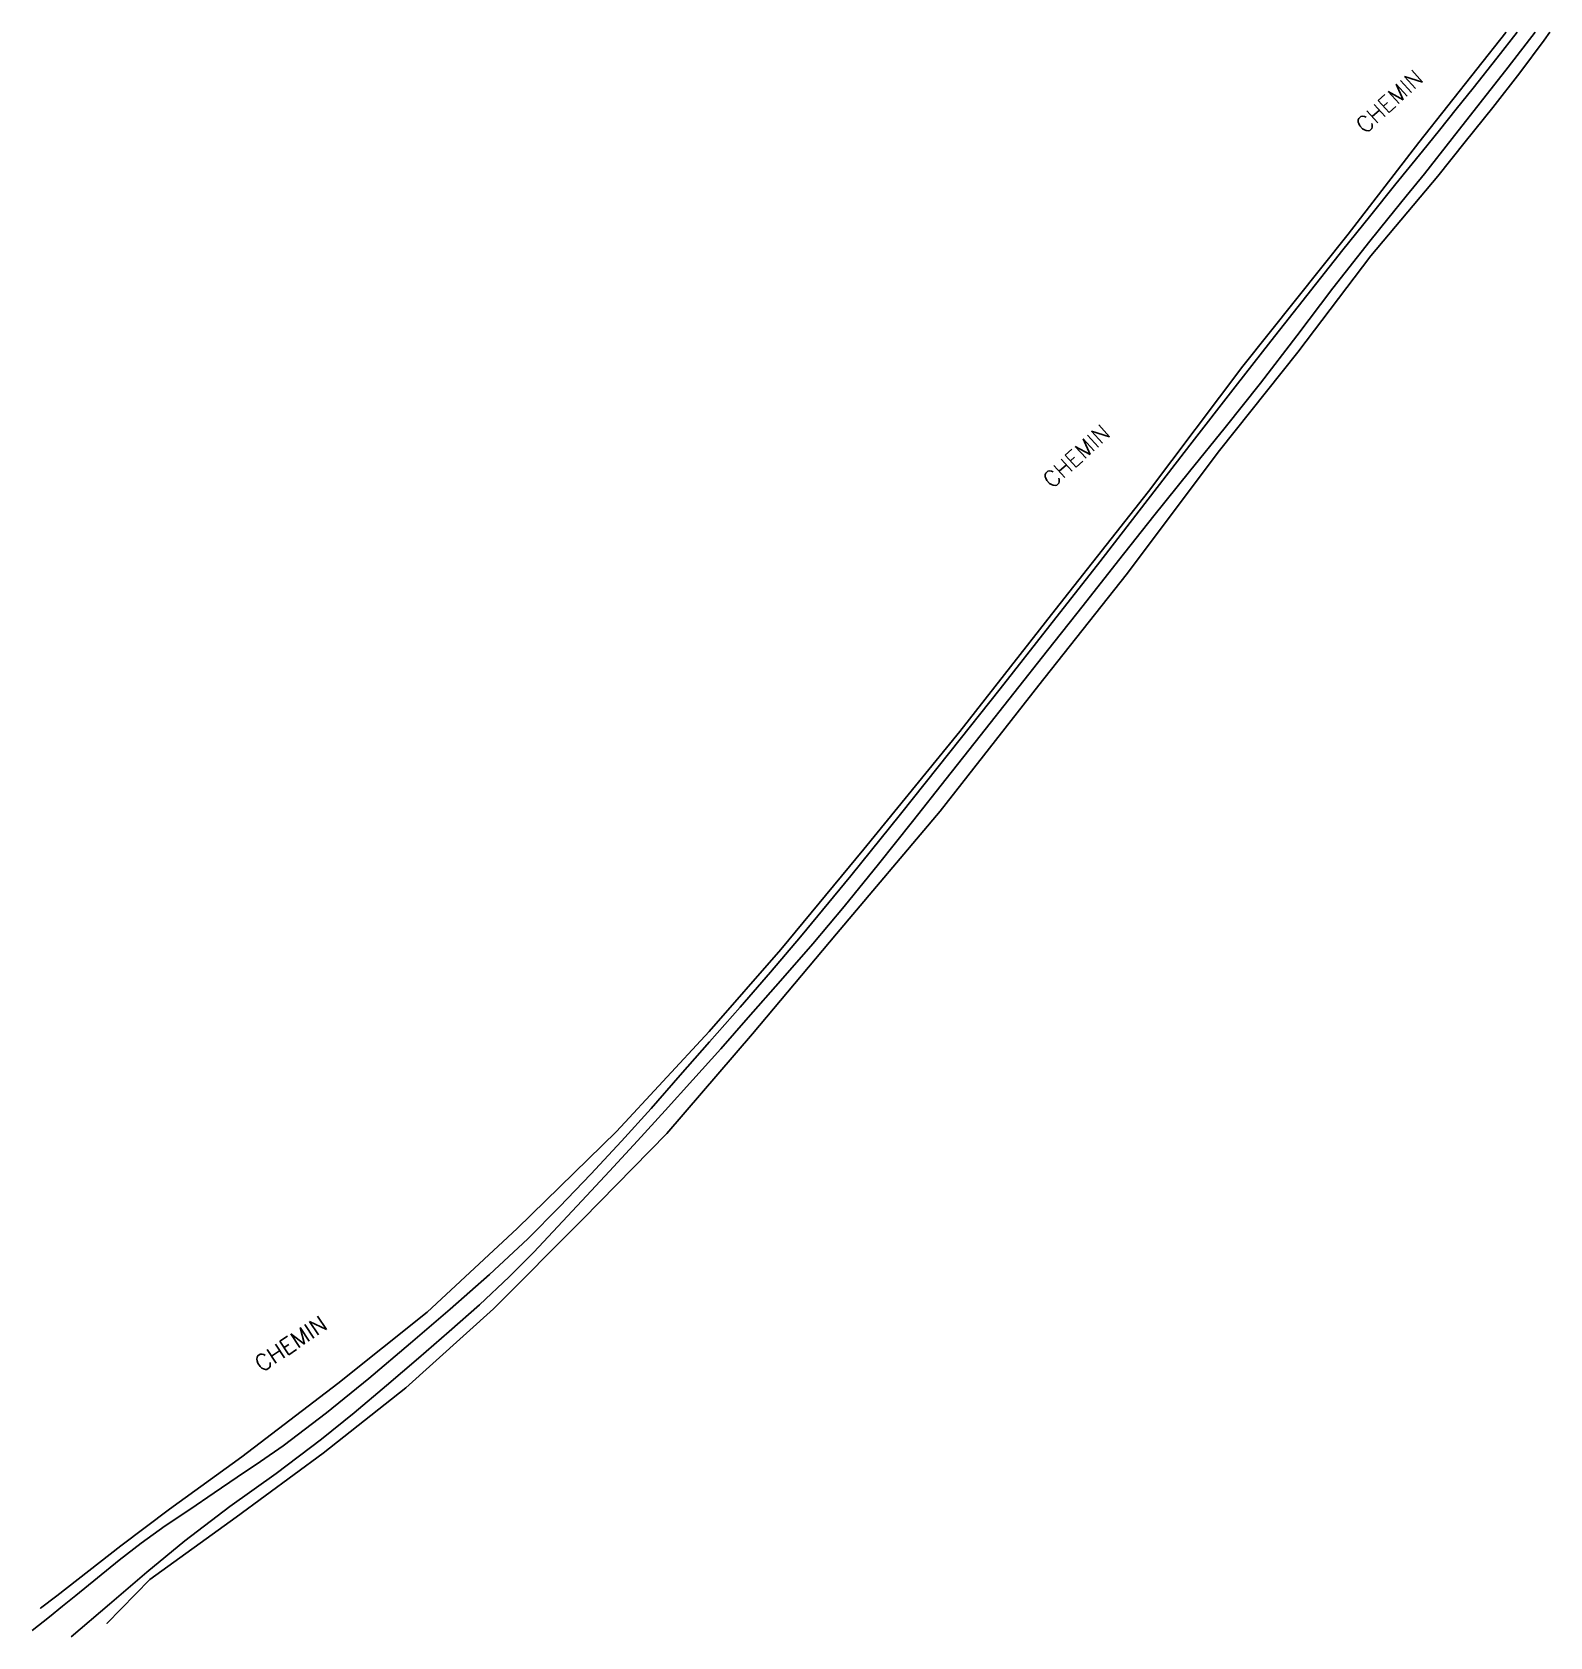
# Model space of a CAD drawing. Header units: millimetres. Extents: x 96009 to 97000, y 132000 to 133001.
# Drawn here: x 96362.8 to 96526.3, y 132827.1 to 133000 of the extents above; entities that cross this region are included whole.
import ezdxf

# ---------------------------------------------------------------- set-up
doc = ezdxf.new("R2010")
doc.units = ezdxf.units.MM
for name, color, linetype in [('W0071', 7, 'CONTINUOUS'), ('W0330', 7, 'CONTINUOUS'), ('W0989', 7, 'CONTINUOUS')]:
    doc.layers.add(name, color=color, linetype=linetype)
doc.styles.get("Standard").update_dxf_attribs({"font": 'romans.shx', "width": 0.85})

msp = doc.modelspace()

# ---------------------------------------------------------------- texts
at = {"layer": 'W0989'}
for rotation, p in [(42.4586, (96506.36, 132988.95)), (42.4586, (96472.65, 132950.74)), (33.6561, (96387.53, 132855.56))]:
    msp.add_text('CHEMIN', height=1.75, rotation=rotation, dxfattribs=at).set_placement(p)

# ---------------------------------------------------------------- linework, layer by layer
at = {"layer": 'W0071'}
for points in [[(96522.74, 133000), (96520.53, 132997.2), (96517.98, 132993.96), (96516.17, 132991.7), (96514.36, 132989.44), (96512.55, 132987.18)], [(96512.75, 132984.73), (96515.75, 132988.55), (96518.76, 132992.38), (96521.75, 132996.22), (96524.68, 133000)], [(96512.55, 132987.18), (96509.68, 132983.64), (96506.82, 132980.1), (96503.96, 132976.55), (96500.07, 132971.64), (96496.21, 132966.72), (96492.36, 132961.79), (96487.5, 132955.51), (96482.65, 132949.21), (96477.79, 132942.93), (96472.42, 132936.08), (96467.04, 132929.24), (96461.62, 132922.42), (96456.32, 132915.74), (96450.99, 132909.09), (96445.56, 132902.52), (96442.32, 132898.72), (96439.04, 132894.96), (96435.75, 132891.2), (96432.61, 132887.62), (96429.46, 132884.05), (96426.27, 132880.52), (96422.96, 132876.96), (96419.61, 132873.44), (96416.17, 132870), (96412.06, 132866.15), (96407.84, 132862.41), (96403.56, 132858.74), (96399.07, 132854.95), (96394.52, 132851.25), (96389.85, 132847.7), (96387.39, 132845.99), (96384.9, 132844.32), (96382.42, 132842.64), (96379.78, 132840.85), (96377.14, 132839.06), (96374.55, 132837.21), (96372.18, 132835.37), (96369.85, 132833.47), (96367.52, 132831.57), (96366.09, 132830.42), (96364.66, 132829.27), (96362.8, 132827.79)], [(96367.02, 132827.11), (96371.13, 132830.63), (96375.15, 132834.08), (96379.24, 132837.46), (96384.11, 132841.14), (96389.07, 132844.72), (96393.95, 132848.4), (96397.48, 132851.26), (96400.96, 132854.18), (96404.41, 132857.14), (96407.71, 132860), (96410.98, 132862.9), (96414.17, 132865.89), (96416.83, 132868.57), (96419.42, 132871.31), (96421.99, 132874.07), (96425, 132877.3), (96427.99, 132880.55), (96430.97, 132883.82), (96433.97, 132887.14), (96436.96, 132890.48), (96439.93, 132893.83), (96443.41, 132897.79), (96446.87, 132901.78), (96450.27, 132905.8), (96453.97, 132910.35), (96457.61, 132914.96), (96461.24, 132919.56), (96464.89, 132924.17), (96468.53, 132928.77), (96472.16, 132933.38), (96475.98, 132938.23), (96479.79, 132943.07), (96483.62, 132947.9), (96487.44, 132952.67), (96491.29, 132957.41), (96495.1, 132962.19), (96499.02, 132967.28), (96502.9, 132972.4), (96506.85, 132977.47), (96508.81, 132979.9), (96510.78, 132982.31), (96512.75, 132984.73)]]:
    msp.add_lwpolyline(points, dxfattribs=at)
at = {"layer": 'W0330'}
for points in [[(96521.55, 133000), (96521.52, 132999.97), (96518.38, 132996.02), (96515.27, 132992.06), (96512.15, 132988.1)], [(96514.18, 132984.49), (96517.14, 132988.18), (96520.1, 132991.87), (96523.01, 132995.6), (96525.63, 132999.14), (96526.26, 133000)], [(96512.15, 132988.1), (96504.54, 132978.23), (96493.2, 132964.01), (96483.04, 132950.5), (96472.97, 132937.77), (96462.71, 132924.64), (96452.37, 132911.99), (96443.42, 132901.17), (96435.7, 132892.32), (96425.72, 132881.55), (96415.05, 132871.11), (96405.33, 132862.08), (96395.72, 132854.4), (96385.37, 132846.51), (96377.58, 132840.86), (96372.34, 132836.91), (96365.47, 132831.52), (96363.7, 132830.22), (96363.7, 132830.22), (96363.7, 132830.22)], [(96370.83, 132828.54), (96370.83, 132828.54), (96370.83, 132828.54), (96370.83, 132828.54), (96375.46, 132833.28), (96384.76, 132840), (96394.13, 132846.92), (96403.06, 132853.93), (96412.5, 132862.45), (96422.12, 132872.12), (96431.16, 132881.33), (96440.4, 132892.07), (96449.42, 132902.86), (96460.61, 132916.08), (96471.21, 132929.64), (96480.61, 132941.53), (96490.68, 132954.92), (96499.1, 132965.52), (96506.97, 132975.89), (96514.18, 132984.49)]]:
    msp.add_lwpolyline(points, dxfattribs=at)

msp.set_redraw_order([(e.dxf.handle, doc.entitydb.next_handle()) for e in msp.query("TEXT MTEXT ATTDEF DIMENSION ARC_DIMENSION")])  # texts and dimensions are drawn at this point

doc.saveas('drawing.dxf')
